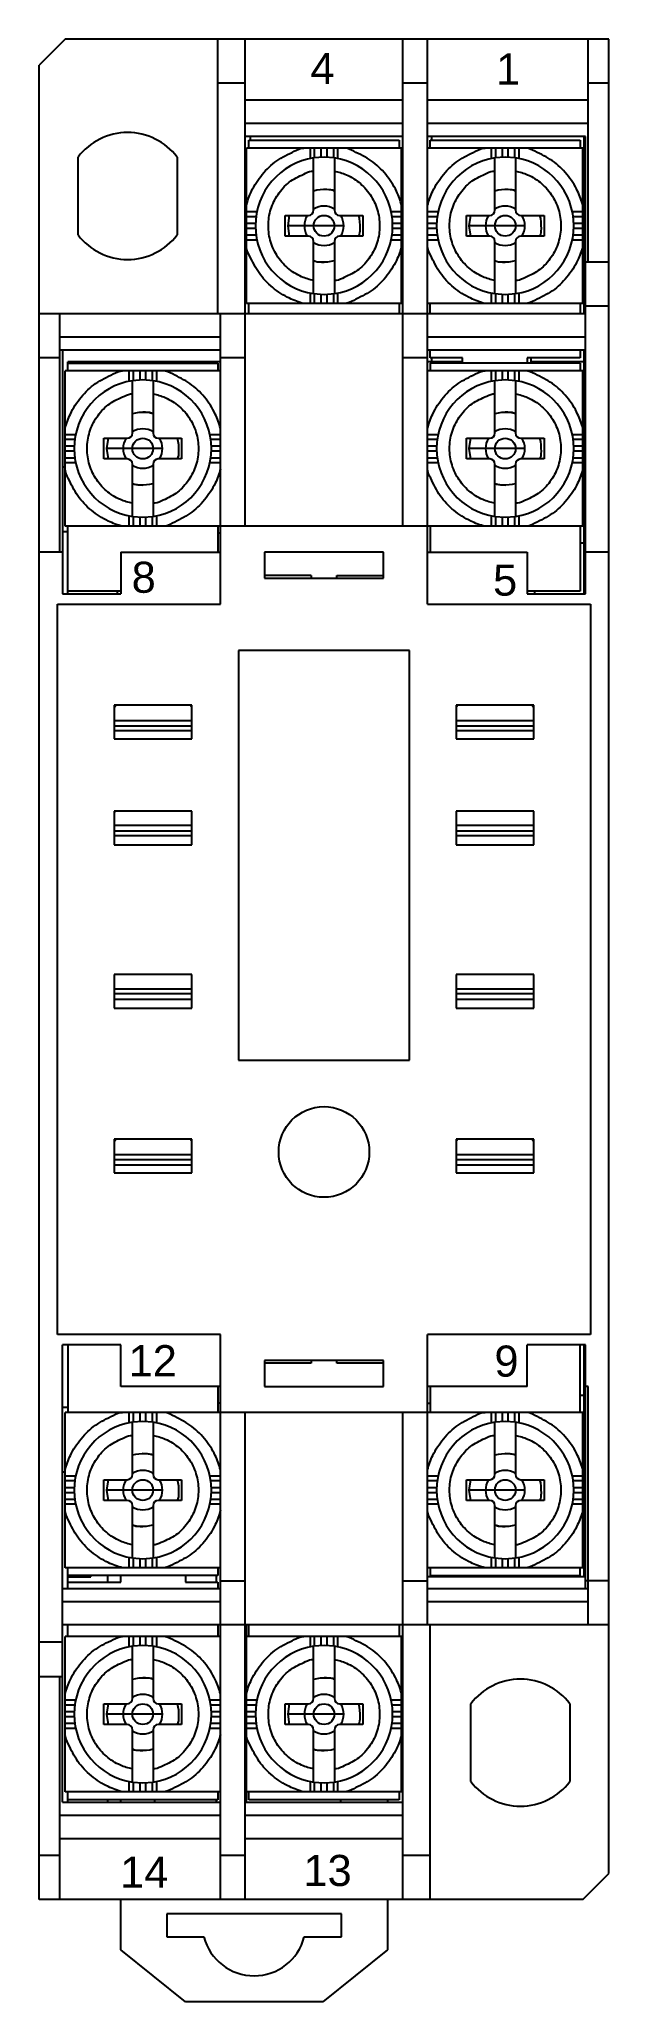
# Model space of a CAD drawing. Header units: millimetres. Extents: x -102.8 to -80.8, y 65.3 to 141.
import ezdxf

# ---------------------------------------------------------------- set-up
doc = ezdxf.new("R2010")
doc.units = ezdxf.units.MM
doc.layers.add('CMNT', color=7, linetype='Continuous', lineweight=13)
doc.layers.add('中線', color=3, linetype='Continuous', lineweight=25)
doc.styles.get("Standard").update_dxf_attribs({"font": 'simplex.shx', "bigfont": 'extfont2.shx'})

msp = doc.modelspace()

# ---------------------------------------------------------------- texts
at = {"layer": 'CMNT', "color": 0, "char_height": 1.2, "width": 0.60476, "attachment_point": 1}
for s, insert in [('\\fArial|b0|i0;4', (-92.318, 140.504)), ('\\fArial|b0|i0;1', (-85.15, 140.48)), ('\\fArial|b0|i0;8', (-99.224, 120.865)), ('\\fArial|b0|i0;5', (-85.266, 120.754)), ('\\fArial|b0|i0;12', (-99.341, 90.627)), ('\\fArial|b0|i0;9', (-85.212, 90.611)), ('\\fArial|b0|i0;14', (-99.668, 70.887)), ('\\fArial|b0|i0;13', (-92.589, 70.952))]:
    msp.add_mtext(s, dxfattribs=dict(at, insert=insert))

# ---------------------------------------------------------------- linework, layer by layer
at = {"layer": '中線', "color": 0}
for p, q in [((-101.794, 141.029), (-102.794, 140.029)), ((-80.795, 141.029), (-101.794, 141.029)), ((-95.894, 130.429), (-95.894, 141.029)), ((-94.844, 122.23), (-94.844, 141.029)), ((-88.745, 122.23), (-88.745, 141.029)), ((-87.795, 119.23), (-87.795, 141.029)), ((-81.595, 132.429), (-81.595, 141.029)), ((-80.795, 70.234), (-80.795, 141.029)), ((-102.794, 69.234), (-102.794, 140.029)), ((-94.844, 139.329), (-95.894, 139.329)), ((-88.745, 138.679), (-94.844, 138.679)), ((-87.795, 139.329), (-88.745, 139.329)), ((-81.595, 138.679), (-87.795, 138.679)), ((-80.795, 139.329), (-81.595, 139.329)), ((-88.745, 137.779), (-94.844, 137.779)), ((-88.745, 137.279), (-94.844, 137.279)), ((-94.694, 136.829), (-94.694, 137.129)), ((-94.694, 137.129), (-88.895, 137.129)), ((-94.644, 137.279), (-94.644, 137.129)), ((-88.895, 137.129), (-88.895, 136.829)), ((-81.595, 137.779), (-87.795, 137.779)), ((-81.695, 137.279), (-87.795, 137.279)), ((-87.695, 136.829), (-87.695, 137.129)), ((-87.695, 137.129), (-81.895, 137.129)), ((-87.645, 137.279), (-87.645, 137.129)), ((-81.895, 137.129), (-81.895, 136.829)), ((-81.745, 130.429), (-81.745, 137.279)), ((-81.695, 119.63), (-81.695, 137.279)), ((-101.294, 133.479), (-101.294, 136.479)), ((-97.464, 136.479), (-97.464, 133.479)), ((-94.794, 130.829), (-94.794, 136.829)), ((-88.795, 136.829), (-94.794, 136.829)), ((-92.332, 136.829), (-92.332, 136.424)), ((-91.794, 136.479), (-92.194, 136.449)), ((-92.194, 134.429), (-92.194, 136.449)), ((-92.158, 136.454), (-92.158, 136.829)), ((-91.899, 136.477), (-91.899, 136.829)), ((-91.394, 136.449), (-91.794, 136.479)), ((-91.69, 136.829), (-91.69, 136.477)), ((-91.43, 136.829), (-91.43, 136.454)), ((-91.394, 136.449), (-91.394, 134.429)), ((-91.257, 136.424), (-91.257, 136.829)), ((-88.795, 130.829), (-88.795, 136.829)), ((-81.795, 136.829), (-87.795, 136.829)), ((-85.332, 136.829), (-85.332, 136.424)), ((-84.795, 136.479), (-85.195, 136.449)), ((-85.195, 134.429), (-85.195, 136.449)), ((-85.159, 136.454), (-85.159, 136.829)), ((-84.899, 136.477), (-84.899, 136.829)), ((-84.395, 136.449), (-84.795, 136.479)), ((-84.691, 136.829), (-84.691, 136.477)), ((-84.431, 136.829), (-84.431, 136.454)), ((-84.395, 136.449), (-84.395, 134.429)), ((-84.258, 136.424), (-84.258, 136.829)), ((-81.795, 130.829), (-81.795, 136.829)), ((-94.389, 134.366), (-94.794, 134.366)), ((-94.794, 134.193), (-94.419, 134.193)), ((-93.294, 133.429), (-93.294, 134.229)), ((-93.294, 134.229), (-92.394, 134.229)), ((-93.136, 134.229), (-93.194, 133.829)), ((-91.195, 134.229), (-90.295, 134.229)), ((-90.295, 134.229), (-90.295, 133.429)), ((-88.795, 134.366), (-89.2, 134.366)), ((-89.17, 134.193), (-88.795, 134.193)), ((-87.39, 134.366), (-87.795, 134.366)), ((-87.795, 134.193), (-87.42, 134.193)), ((-86.295, 133.429), (-86.295, 134.229)), ((-86.295, 134.229), (-85.395, 134.229)), ((-86.137, 134.229), (-86.195, 133.829)), ((-84.195, 134.229), (-83.295, 134.229)), ((-83.295, 134.229), (-83.295, 133.429)), ((-81.795, 134.366), (-82.2, 134.366)), ((-82.17, 134.193), (-81.795, 134.193)), ((-94.794, 133.933), (-94.442, 133.933)), ((-94.442, 133.725), (-94.794, 133.725)), ((-94.419, 133.465), (-94.794, 133.465)), ((-92.394, 133.429), (-93.294, 133.429)), ((-93.194, 133.829), (-93.136, 133.429)), ((-91.035, 133.829), (-93.194, 133.829)), ((-90.295, 133.429), (-91.195, 133.429)), ((-88.795, 133.465), (-89.17, 133.465)), ((-89.147, 133.933), (-88.795, 133.933)), ((-88.795, 133.725), (-89.147, 133.725)), ((-87.795, 133.933), (-87.443, 133.933)), ((-87.443, 133.725), (-87.795, 133.725)), ((-87.42, 133.465), (-87.795, 133.465)), ((-85.395, 133.429), (-86.295, 133.429)), ((-86.195, 133.829), (-86.137, 133.429)), ((-84.035, 133.829), (-86.195, 133.829)), ((-83.295, 133.429), (-84.195, 133.429)), ((-81.795, 133.465), (-82.17, 133.465)), ((-82.147, 133.933), (-81.795, 133.933)), ((-81.795, 133.725), (-82.147, 133.725)), ((-94.794, 133.292), (-94.389, 133.292)), ((-92.194, 131.21), (-92.194, 133.229)), ((-91.394, 133.229), (-91.394, 131.21)), ((-89.2, 133.292), (-88.795, 133.292)), ((-87.795, 133.292), (-87.39, 133.292)), ((-85.195, 131.21), (-85.195, 133.229)), ((-84.395, 133.229), (-84.395, 131.21)), ((-82.2, 133.292), (-81.795, 133.292)), ((-80.795, 132.429), (-81.695, 132.429)), ((-92.332, 131.234), (-92.332, 130.829)), ((-92.194, 131.21), (-91.794, 131.179)), ((-92.158, 130.829), (-92.158, 131.205)), ((-91.899, 130.829), (-91.899, 131.181)), ((-91.794, 131.179), (-91.394, 131.21)), ((-91.69, 131.181), (-91.69, 130.829)), ((-91.43, 131.205), (-91.43, 130.829)), ((-91.257, 130.829), (-91.257, 131.234)), ((-85.332, 131.234), (-85.332, 130.829)), ((-85.195, 131.21), (-84.795, 131.179)), ((-85.159, 130.829), (-85.159, 131.205)), ((-84.899, 130.829), (-84.899, 131.181)), ((-84.795, 131.179), (-84.395, 131.21)), ((-84.691, 131.181), (-84.691, 130.829)), ((-84.431, 131.205), (-84.431, 130.829)), ((-84.258, 130.829), (-84.258, 131.234)), ((-81.695, 130.429), (-102.794, 130.429)), ((-101.994, 121.23), (-101.994, 130.429)), ((-95.794, 119.23), (-95.794, 130.429)), ((-88.795, 130.829), (-94.794, 130.829)), ((-94.694, 130.429), (-94.694, 130.829)), ((-88.895, 130.829), (-88.895, 130.429)), ((-81.795, 130.829), (-87.795, 130.829)), ((-87.695, 130.429), (-87.695, 130.829)), ((-81.895, 130.829), (-81.895, 130.429)), ((-80.795, 130.729), (-81.695, 130.729)), ((-95.794, 129.53), (-101.994, 129.53)), ((-81.695, 129.53), (-87.795, 129.53)), ((-95.794, 129.03), (-101.994, 129.03)), ((-101.894, 129.03), (-101.894, 119.63)), ((-81.695, 129.03), (-87.795, 129.03)), ((-87.695, 128.73), (-87.695, 129.03)), ((-81.895, 129.03), (-81.895, 128.73)), ((-81.745, 119.63), (-81.745, 129.03)), ((-101.994, 128.73), (-102.794, 128.73)), ((-101.794, 122.23), (-101.794, 128.23)), ((-95.794, 128.23), (-101.794, 128.23)), ((-101.694, 128.23), (-101.694, 128.58)), ((-95.794, 128.58), (-101.694, 128.58)), ((-101.694, 128.53), (-95.894, 128.53)), ((-100.794, 128.53), (-100.794, 128.58)), ((-99.331, 128.23), (-99.331, 127.825)), ((-99.158, 127.855), (-99.158, 128.23)), ((-98.898, 127.878), (-98.898, 128.23)), ((-98.69, 128.23), (-98.69, 127.878)), ((-98.43, 128.23), (-98.43, 127.855)), ((-98.257, 127.825), (-98.257, 128.23)), ((-96.769, 128.58), (-96.769, 128.53)), ((-95.894, 128.53), (-95.894, 128.23)), ((-94.844, 128.73), (-95.794, 128.73)), ((-87.795, 128.73), (-88.745, 128.73)), ((-86.445, 128.58), (-87.795, 128.58)), ((-81.795, 128.23), (-87.795, 128.23)), ((-86.445, 128.73), (-87.695, 128.73)), ((-87.695, 128.53), (-87.695, 128.23)), ((-81.895, 128.53), (-87.695, 128.53)), ((-87.645, 128.73), (-87.645, 128.58)), ((-87.545, 128.58), (-87.545, 128.53)), ((-86.67, 128.53), (-86.67, 128.58)), ((-86.445, 128.53), (-86.445, 128.73)), ((-85.332, 128.23), (-85.332, 127.825)), ((-85.159, 127.855), (-85.159, 128.23)), ((-84.899, 127.878), (-84.899, 128.23)), ((-84.691, 128.23), (-84.691, 127.878)), ((-84.431, 128.23), (-84.431, 127.855)), ((-84.258, 127.825), (-84.258, 128.23)), ((-83.945, 128.73), (-83.945, 128.53)), ((-81.895, 128.73), (-83.945, 128.73)), ((-83.795, 128.58), (-83.795, 128.73)), ((-81.745, 128.58), (-83.795, 128.58)), ((-82.645, 128.58), (-82.645, 128.53)), ((-81.895, 128.53), (-81.895, 128.23)), ((-81.795, 122.23), (-81.795, 128.23)), ((-98.794, 127.88), (-99.194, 127.849)), ((-99.194, 125.83), (-99.194, 127.849)), ((-98.394, 127.849), (-98.794, 127.88)), ((-98.394, 127.849), (-98.394, 125.83)), ((-84.795, 127.88), (-85.195, 127.849)), ((-85.195, 125.83), (-85.195, 127.849)), ((-84.395, 127.849), (-84.795, 127.88)), ((-84.395, 127.849), (-84.395, 125.83)), ((-101.389, 125.767), (-101.794, 125.767)), ((-95.794, 125.767), (-96.199, 125.767)), ((-87.39, 125.767), (-87.795, 125.767)), ((-81.795, 125.767), (-82.2, 125.767)), ((-101.794, 125.594), (-101.419, 125.594)), ((-101.794, 125.334), (-101.442, 125.334)), ((-101.442, 125.126), (-101.794, 125.126)), ((-100.294, 124.83), (-100.294, 125.63)), ((-100.294, 125.63), (-99.394, 125.63)), ((-100.135, 125.63), (-100.194, 125.23)), ((-100.194, 125.23), (-100.135, 124.83)), ((-98.034, 125.23), (-100.194, 125.23)), ((-98.194, 125.63), (-97.294, 125.63)), ((-97.294, 125.63), (-97.294, 124.83)), ((-96.169, 125.594), (-95.794, 125.594)), ((-96.146, 125.334), (-95.794, 125.334)), ((-95.794, 125.126), (-96.146, 125.126)), ((-87.795, 125.594), (-87.42, 125.594)), ((-87.795, 125.334), (-87.443, 125.334)), ((-87.443, 125.126), (-87.795, 125.126)), ((-86.295, 124.83), (-86.295, 125.63)), ((-86.295, 125.63), (-85.395, 125.63)), ((-86.137, 125.63), (-86.195, 125.23)), ((-86.195, 125.23), (-86.137, 124.83)), ((-84.035, 125.23), (-86.195, 125.23)), ((-84.195, 125.63), (-83.295, 125.63)), ((-83.295, 125.63), (-83.295, 124.83)), ((-82.17, 125.594), (-81.795, 125.594)), ((-82.147, 125.334), (-81.795, 125.334)), ((-81.795, 125.126), (-82.147, 125.126)), ((-101.894, 124.53), (-101.794, 124.53)), ((-101.419, 124.866), (-101.794, 124.866)), ((-101.794, 124.693), (-101.389, 124.693)), ((-99.394, 124.83), (-100.294, 124.83)), ((-99.194, 122.61), (-99.194, 124.63)), ((-98.394, 124.63), (-98.394, 122.61)), ((-97.294, 124.83), (-98.194, 124.83)), ((-96.199, 124.693), (-95.794, 124.693)), ((-95.794, 124.866), (-96.169, 124.866)), ((-87.42, 124.866), (-87.795, 124.866)), ((-87.795, 124.693), (-87.39, 124.693)), ((-85.395, 124.83), (-86.295, 124.83)), ((-85.195, 122.61), (-85.195, 124.63)), ((-84.395, 124.63), (-84.395, 122.61)), ((-83.295, 124.83), (-84.195, 124.83)), ((-82.2, 124.693), (-81.795, 124.693)), ((-81.795, 124.866), (-82.17, 124.866)), ((-81.745, 124.78), (-81.795, 124.78)), ((-81.695, 124.53), (-81.745, 124.53)), ((-101.894, 122.03), (-101.694, 122.03)), ((-81.795, 122.23), (-101.794, 122.23)), ((-101.694, 119.63), (-101.694, 122.23)), ((-99.331, 122.635), (-99.331, 122.23)), ((-99.194, 122.61), (-98.794, 122.58)), ((-99.158, 122.23), (-99.158, 122.605)), ((-98.898, 122.23), (-98.898, 122.582)), ((-98.794, 122.58), (-98.394, 122.61)), ((-98.69, 122.582), (-98.69, 122.23)), ((-98.43, 122.605), (-98.43, 122.23)), ((-98.257, 122.23), (-98.257, 122.635)), ((-95.894, 122.23), (-95.894, 121.23)), ((-95.894, 121.98), (-95.794, 121.98)), ((-87.695, 122.23), (-87.695, 121.23)), ((-85.332, 122.635), (-85.332, 122.23)), ((-85.195, 122.61), (-84.795, 122.58)), ((-85.159, 122.23), (-85.159, 122.605)), ((-84.899, 122.23), (-84.899, 122.582)), ((-84.795, 122.58), (-84.395, 122.61)), ((-84.691, 122.582), (-84.691, 122.23)), ((-84.431, 122.605), (-84.431, 122.23)), ((-84.258, 122.23), (-84.258, 122.635)), ((-81.895, 122.23), (-81.895, 119.73)), ((-81.695, 122.03), (-81.745, 122.03)), ((-101.894, 121.23), (-102.794, 121.23)), ((-99.644, 121.23), (-99.644, 119.63)), ((-99.644, 121.23), (-95.794, 121.23)), ((-94.094, 121.23), (-94.094, 120.23)), ((-89.495, 121.23), (-94.094, 121.23)), ((-89.495, 120.23), (-89.495, 121.23)), ((-87.795, 121.23), (-83.945, 121.23)), ((-83.945, 121.23), (-83.945, 119.63)), ((-81.745, 121.58), (-81.895, 121.58)), ((-80.795, 121.23), (-81.695, 121.23)), ((-99.644, 119.73), (-101.694, 119.73)), ((-99.769, 119.63), (-99.769, 119.73)), ((-92.294, 120.33), (-94.094, 120.33)), ((-94.094, 120.23), (-89.495, 120.23)), ((-92.294, 120.33), (-92.294, 120.23)), ((-91.295, 120.23), (-91.295, 120.33)), ((-91.295, 120.33), (-89.495, 120.33)), ((-81.895, 119.73), (-83.945, 119.73)), ((-83.67, 119.73), (-83.67, 119.63)), ((-102.094, 91.033), (-102.094, 119.23)), ((-102.094, 119.23), (-95.794, 119.23)), ((-101.894, 119.63), (-99.644, 119.63)), ((-87.795, 119.23), (-81.495, 119.23)), ((-83.945, 119.63), (-81.695, 119.63)), ((-81.495, 119.23), (-81.495, 91.033)), ((-95.094, 117.431), (-95.094, 101.632)), ((-88.495, 117.431), (-95.094, 117.431)), ((-88.495, 101.632), (-88.495, 117.431)), ((-99.894, 115.331), (-99.894, 114.031)), ((-96.894, 115.331), (-99.894, 115.331)), ((-96.894, 114.031), (-96.894, 115.331)), ((-86.695, 115.331), (-86.695, 114.031)), ((-83.695, 115.331), (-86.695, 115.331)), ((-83.695, 114.031), (-83.695, 115.331)), ((-96.894, 114.727), (-99.894, 114.727)), ((-99.894, 114.531), (-96.894, 114.531)), ((-83.695, 114.727), (-86.695, 114.727)), ((-86.695, 114.531), (-83.695, 114.531)), ((-96.894, 114.334), (-99.894, 114.334)), ((-99.894, 114.031), (-96.894, 114.031)), ((-83.695, 114.334), (-86.695, 114.334)), ((-86.695, 114.031), (-83.695, 114.031)), ((-96.894, 111.231), (-99.894, 111.231)), ((-99.894, 111.231), (-99.894, 109.931)), ((-96.894, 110.678), (-99.894, 110.678)), ((-96.894, 109.931), (-96.894, 111.231)), ((-86.695, 111.231), (-86.695, 109.931)), ((-83.695, 111.231), (-86.695, 111.231)), ((-83.695, 110.678), (-86.695, 110.678)), ((-83.695, 109.931), (-83.695, 111.231)), ((-99.894, 110.481), (-96.894, 110.481)), ((-96.894, 110.285), (-99.894, 110.285)), ((-99.894, 109.931), (-96.894, 109.931)), ((-86.695, 110.481), (-83.695, 110.481)), ((-83.695, 110.285), (-86.695, 110.285)), ((-86.695, 109.931), (-83.695, 109.931)), ((-96.894, 104.932), (-99.894, 104.932)), ((-99.894, 104.932), (-99.894, 103.632)), ((-96.894, 103.632), (-96.894, 104.932)), ((-86.695, 104.932), (-86.695, 103.632)), ((-83.695, 104.932), (-86.695, 104.932)), ((-83.695, 103.632), (-83.695, 104.932)), ((-99.894, 104.378), (-96.894, 104.378)), ((-96.894, 104.182), (-99.894, 104.182)), ((-99.894, 103.985), (-96.894, 103.985)), ((-86.695, 104.378), (-83.695, 104.378)), ((-83.695, 104.182), (-86.695, 104.182)), ((-86.695, 103.985), (-83.695, 103.985)), ((-99.894, 103.632), (-96.894, 103.632)), ((-86.695, 103.632), (-83.695, 103.632)), ((-95.094, 101.632), (-88.495, 101.632)), ((-96.894, 98.582), (-99.894, 98.582)), ((-99.894, 98.582), (-99.894, 97.282)), ((-96.894, 97.282), (-96.894, 98.582)), ((-86.695, 98.582), (-86.695, 97.282)), ((-83.695, 98.582), (-86.695, 98.582)), ((-83.695, 97.282), (-83.695, 98.582)), ((-99.894, 97.979), (-96.894, 97.979)), ((-96.894, 97.782), (-99.894, 97.782)), ((-86.695, 97.979), (-83.695, 97.979)), ((-83.695, 97.782), (-86.695, 97.782)), ((-99.894, 97.586), (-96.894, 97.586)), ((-99.894, 97.282), (-96.894, 97.282)), ((-86.695, 97.586), (-83.695, 97.586)), ((-86.695, 97.282), (-83.695, 97.282)), ((-95.794, 91.033), (-102.094, 91.033)), ((-95.794, 69.234), (-95.794, 91.033)), ((-81.495, 91.033), (-87.795, 91.033)), ((-87.795, 79.834), (-87.795, 91.033)), ((-99.644, 90.633), (-101.894, 90.633)), ((-101.894, 72.984), (-101.894, 90.633)), ((-101.694, 90.633), (-101.694, 88.033)), ((-99.644, 89.033), (-99.644, 90.633)), ((-81.695, 90.633), (-83.945, 90.633)), ((-83.945, 89.033), (-83.945, 90.633)), ((-81.895, 88.033), (-81.895, 90.633)), ((-81.745, 81.683), (-81.745, 90.633)), ((-81.695, 81.233), (-81.695, 90.633)), ((-89.495, 90.033), (-94.094, 90.033)), ((-94.094, 90.033), (-94.094, 89.033)), ((-92.294, 89.933), (-94.094, 89.933)), ((-92.294, 90.033), (-92.294, 89.933)), ((-91.295, 89.933), (-91.295, 90.033)), ((-89.495, 89.933), (-91.295, 89.933)), ((-89.495, 89.033), (-89.495, 90.033)), ((-95.794, 89.033), (-99.644, 89.033)), ((-95.894, 89.033), (-95.894, 88.033)), ((-94.094, 89.033), (-89.495, 89.033)), ((-83.945, 89.033), (-87.795, 89.033)), ((-87.695, 89.033), (-87.695, 88.033)), ((-81.745, 88.683), (-81.895, 88.683)), ((-81.595, 89.033), (-81.695, 89.033)), ((-81.595, 79.834), (-81.595, 89.033)), ((-101.894, 88.233), (-101.694, 88.233)), ((-81.795, 88.033), (-101.794, 88.033)), ((-101.794, 82.033), (-101.794, 88.033)), ((-99.331, 88.033), (-99.331, 87.628)), ((-99.158, 87.658), (-99.158, 88.033)), ((-98.898, 87.681), (-98.898, 88.033)), ((-98.69, 88.033), (-98.69, 87.681)), ((-98.43, 88.033), (-98.43, 87.658)), ((-98.257, 87.628), (-98.257, 88.033)), ((-95.794, 88.383), (-95.894, 88.383)), ((-94.844, 69.234), (-94.844, 88.033)), ((-88.745, 69.234), (-88.745, 88.033)), ((-87.795, 88.383), (-87.695, 88.383)), ((-85.332, 88.033), (-85.332, 87.628)), ((-85.159, 87.658), (-85.159, 88.033)), ((-84.899, 87.681), (-84.899, 88.033)), ((-84.691, 88.033), (-84.691, 87.681)), ((-84.431, 88.033), (-84.431, 87.658)), ((-84.258, 87.628), (-84.258, 88.033)), ((-81.795, 82.033), (-81.795, 88.033)), ((-81.695, 88.233), (-81.745, 88.233)), ((-98.794, 87.683), (-99.194, 87.653)), ((-99.194, 85.633), (-99.194, 87.653)), ((-98.394, 87.653), (-98.794, 87.683)), ((-98.394, 87.653), (-98.394, 85.633)), ((-84.795, 87.683), (-85.195, 87.653)), ((-85.195, 85.633), (-85.195, 87.653)), ((-84.395, 87.653), (-84.795, 87.683)), ((-84.395, 87.653), (-84.395, 85.633)), ((-101.894, 85.733), (-101.794, 85.733)), ((-81.695, 85.733), (-81.745, 85.733)), ((-101.389, 85.57), (-101.794, 85.57)), ((-101.794, 85.397), (-101.419, 85.397)), ((-101.794, 85.137), (-101.442, 85.137)), ((-101.442, 84.929), (-101.794, 84.929)), ((-100.294, 85.433), (-99.394, 85.433)), ((-100.294, 84.633), (-100.294, 85.433)), ((-100.135, 85.433), (-100.194, 85.033)), ((-98.034, 85.033), (-100.194, 85.033)), ((-100.194, 85.033), (-100.135, 84.633)), ((-98.194, 85.433), (-97.294, 85.433)), ((-97.294, 85.433), (-97.294, 84.633)), ((-95.794, 85.57), (-96.199, 85.57)), ((-96.169, 85.397), (-95.794, 85.397)), ((-96.146, 85.137), (-95.794, 85.137)), ((-95.794, 84.929), (-96.146, 84.929)), ((-87.39, 85.57), (-87.795, 85.57)), ((-87.795, 85.397), (-87.42, 85.397)), ((-87.795, 85.137), (-87.443, 85.137)), ((-87.443, 84.929), (-87.795, 84.929)), ((-86.295, 85.433), (-85.395, 85.433)), ((-86.295, 84.633), (-86.295, 85.433)), ((-86.137, 85.433), (-86.195, 85.033)), ((-84.035, 85.033), (-86.195, 85.033)), ((-86.195, 85.033), (-86.137, 84.633)), ((-84.195, 85.433), (-83.295, 85.433)), ((-83.295, 85.433), (-83.295, 84.633)), ((-81.795, 85.57), (-82.2, 85.57)), ((-82.17, 85.397), (-81.795, 85.397)), ((-82.147, 85.137), (-81.795, 85.137)), ((-81.795, 84.929), (-82.147, 84.929)), ((-81.745, 85.483), (-81.795, 85.483)), ((-101.419, 84.669), (-101.794, 84.669)), ((-101.794, 84.496), (-101.389, 84.496)), ((-99.394, 84.633), (-100.294, 84.633)), ((-99.194, 82.414), (-99.194, 84.433)), ((-98.394, 84.433), (-98.394, 82.414)), ((-97.294, 84.633), (-98.194, 84.633)), ((-96.199, 84.496), (-95.794, 84.496)), ((-95.794, 84.669), (-96.169, 84.669)), ((-87.42, 84.669), (-87.795, 84.669)), ((-87.795, 84.496), (-87.39, 84.496)), ((-85.395, 84.633), (-86.295, 84.633)), ((-85.195, 82.414), (-85.195, 84.433)), ((-84.395, 84.433), (-84.395, 82.414)), ((-83.295, 84.633), (-84.195, 84.633)), ((-82.2, 84.496), (-81.795, 84.496)), ((-81.795, 84.669), (-82.17, 84.669)), ((-95.794, 82.033), (-101.794, 82.033)), ((-101.694, 81.233), (-101.694, 82.033)), ((-99.331, 82.438), (-99.331, 82.033)), ((-99.194, 82.414), (-98.794, 82.383)), ((-99.158, 82.033), (-99.158, 82.408)), ((-98.898, 82.033), (-98.898, 82.385)), ((-98.794, 82.383), (-98.394, 82.414)), ((-98.69, 82.385), (-98.69, 82.033)), ((-98.43, 82.408), (-98.43, 82.033)), ((-98.257, 82.033), (-98.257, 82.438)), ((-95.894, 82.033), (-95.894, 81.733)), ((-81.795, 82.033), (-87.795, 82.033)), ((-87.695, 82.033), (-87.695, 81.733)), ((-85.332, 82.438), (-85.332, 82.033)), ((-85.195, 82.414), (-84.795, 82.383)), ((-85.159, 82.033), (-85.159, 82.408)), ((-84.899, 82.033), (-84.899, 82.385)), ((-84.795, 82.383), (-84.395, 82.414)), ((-84.691, 82.385), (-84.691, 82.033)), ((-84.431, 82.408), (-84.431, 82.033)), ((-84.258, 82.033), (-84.258, 82.438)), ((-81.895, 81.733), (-81.895, 82.033)), ((-101.894, 81.233), (-95.794, 81.233)), ((-95.894, 81.733), (-101.694, 81.733)), ((-101.694, 81.683), (-100.794, 81.683)), ((-101.694, 81.483), (-99.644, 81.483)), ((-100.794, 81.683), (-100.794, 81.733)), ((-100.144, 81.483), (-100.144, 81.733)), ((-99.644, 81.483), (-99.644, 81.733)), ((-97.144, 81.733), (-97.144, 81.483)), ((-97.144, 81.483), (-95.894, 81.483)), ((-95.944, 81.483), (-95.944, 81.733)), ((-95.894, 81.483), (-95.894, 81.233)), ((-95.794, 81.533), (-94.844, 81.533)), ((-88.745, 81.533), (-87.795, 81.533)), ((-81.745, 81.683), (-87.795, 81.683)), ((-87.795, 81.233), (-81.595, 81.233)), ((-87.695, 81.733), (-81.895, 81.733)), ((-86.895, 81.733), (-86.895, 81.683)), ((-82.645, 81.733), (-82.645, 81.683)), ((-80.795, 81.533), (-81.695, 81.533)), ((-101.894, 80.734), (-95.794, 80.734)), ((-87.795, 80.734), (-81.595, 80.734)), ((-80.795, 79.834), (-101.894, 79.834)), ((-101.694, 79.384), (-101.694, 79.834)), ((-95.894, 79.834), (-95.894, 79.384)), ((-94.794, 72.984), (-94.794, 79.834)), ((-94.694, 79.384), (-94.694, 79.834)), ((-88.895, 79.834), (-88.895, 79.384)), ((-87.695, 69.234), (-87.695, 79.834)), ((-101.894, 79.169), (-102.794, 79.169)), ((-95.794, 79.384), (-101.794, 79.384)), ((-101.794, 73.384), (-101.794, 79.384)), ((-99.331, 79.384), (-99.331, 78.979)), ((-98.794, 79.034), (-99.194, 79.003)), ((-99.194, 76.984), (-99.194, 79.003)), ((-99.158, 79.009), (-99.158, 79.384)), ((-98.898, 79.032), (-98.898, 79.384)), ((-98.394, 79.003), (-98.794, 79.034)), ((-98.69, 79.384), (-98.69, 79.032)), ((-98.43, 79.384), (-98.43, 79.009)), ((-98.394, 79.003), (-98.394, 76.984)), ((-98.257, 78.979), (-98.257, 79.384)), ((-88.795, 79.384), (-94.794, 79.384)), ((-92.332, 79.384), (-92.332, 78.979)), ((-91.794, 79.034), (-92.194, 79.003)), ((-92.194, 76.984), (-92.194, 79.003)), ((-92.158, 79.009), (-92.158, 79.384)), ((-91.899, 79.032), (-91.899, 79.384)), ((-91.394, 79.003), (-91.794, 79.034)), ((-91.69, 79.384), (-91.69, 79.032)), ((-91.43, 79.384), (-91.43, 79.009)), ((-91.394, 79.003), (-91.394, 76.984)), ((-91.257, 78.979), (-91.257, 79.384)), ((-88.795, 73.384), (-88.795, 79.384)), ((-102.794, 77.834), (-101.894, 77.834)), ((-101.994, 69.234), (-101.994, 77.834)), ((-101.389, 76.921), (-101.794, 76.921)), ((-101.794, 76.748), (-101.419, 76.748)), ((-100.294, 76.784), (-99.394, 76.784)), ((-100.294, 75.984), (-100.294, 76.784)), ((-100.135, 76.784), (-100.194, 76.384)), ((-98.194, 76.784), (-97.294, 76.784)), ((-97.294, 76.784), (-97.294, 75.984)), ((-95.794, 76.921), (-96.199, 76.921)), ((-96.169, 76.748), (-95.794, 76.748)), ((-94.389, 76.921), (-94.794, 76.921)), ((-94.794, 76.748), (-94.419, 76.748)), ((-93.294, 76.784), (-92.394, 76.784)), ((-93.294, 75.984), (-93.294, 76.784)), ((-93.136, 76.784), (-93.194, 76.384)), ((-91.195, 76.784), (-90.295, 76.784)), ((-90.295, 76.784), (-90.295, 75.984)), ((-88.795, 76.921), (-89.2, 76.921)), ((-89.17, 76.748), (-88.795, 76.748)), ((-86.125, 73.784), (-86.125, 76.784)), ((-82.295, 76.784), (-82.295, 73.784)), ((-101.794, 76.488), (-101.442, 76.488)), ((-101.442, 76.28), (-101.794, 76.28)), ((-101.419, 76.02), (-101.794, 76.02)), ((-101.794, 75.847), (-101.389, 75.847)), ((-99.394, 75.984), (-100.294, 75.984)), ((-98.034, 76.384), (-100.194, 76.384)), ((-100.194, 76.384), (-100.135, 75.984)), ((-99.194, 73.764), (-99.194, 75.784)), ((-98.394, 75.784), (-98.394, 73.764)), ((-97.294, 75.984), (-98.194, 75.984)), ((-96.199, 75.847), (-95.794, 75.847)), ((-95.794, 76.02), (-96.169, 76.02)), ((-96.146, 76.488), (-95.794, 76.488)), ((-95.794, 76.28), (-96.146, 76.28)), ((-94.794, 76.488), (-94.442, 76.488)), ((-94.442, 76.28), (-94.794, 76.28)), ((-94.419, 76.02), (-94.794, 76.02)), ((-94.794, 75.847), (-94.389, 75.847)), ((-92.394, 75.984), (-93.294, 75.984)), ((-91.035, 76.384), (-93.194, 76.384)), ((-93.194, 76.384), (-93.136, 75.984)), ((-92.194, 73.764), (-92.194, 75.784)), ((-91.394, 75.784), (-91.394, 73.764)), ((-90.295, 75.984), (-91.195, 75.984)), ((-89.2, 75.847), (-88.795, 75.847)), ((-88.795, 76.02), (-89.17, 76.02)), ((-89.147, 76.488), (-88.795, 76.488)), ((-88.795, 76.28), (-89.147, 76.28)), ((-99.331, 73.789), (-99.331, 73.384)), ((-99.194, 73.764), (-98.794, 73.734)), ((-99.158, 73.384), (-99.158, 73.759)), ((-98.898, 73.384), (-98.898, 73.736)), ((-98.794, 73.734), (-98.394, 73.764)), ((-98.69, 73.736), (-98.69, 73.384)), ((-98.43, 73.759), (-98.43, 73.384)), ((-98.257, 73.384), (-98.257, 73.789)), ((-92.332, 73.789), (-92.332, 73.384)), ((-92.194, 73.764), (-91.794, 73.734)), ((-92.158, 73.384), (-92.158, 73.759)), ((-91.899, 73.384), (-91.899, 73.736)), ((-91.794, 73.734), (-91.394, 73.764)), ((-91.69, 73.736), (-91.69, 73.384)), ((-91.43, 73.759), (-91.43, 73.384)), ((-91.257, 73.384), (-91.257, 73.789)), ((-101.894, 72.984), (-95.794, 72.984)), ((-95.794, 73.384), (-101.794, 73.384)), ((-101.694, 72.984), (-101.694, 73.384)), ((-95.894, 73.084), (-101.694, 73.084)), ((-100.144, 72.984), (-100.144, 73.084)), ((-99.644, 72.984), (-99.644, 73.084)), ((-98.344, 73.084), (-98.344, 72.984)), ((-95.944, 72.984), (-95.944, 73.084)), ((-95.894, 73.384), (-95.894, 73.084)), ((-94.844, 72.984), (-88.745, 72.984)), ((-88.795, 73.384), (-94.794, 73.384)), ((-94.694, 73.084), (-94.694, 73.384)), ((-88.895, 73.084), (-94.694, 73.084)), ((-91.145, 72.984), (-91.145, 73.084)), ((-89.345, 73.084), (-89.345, 72.984)), ((-88.895, 73.384), (-88.895, 73.084)), ((-101.994, 72.484), (-95.794, 72.484)), ((-94.844, 72.484), (-88.745, 72.484)), ((-101.994, 71.584), (-95.794, 71.584)), ((-94.844, 71.584), (-88.745, 71.584)), ((-101.994, 70.934), (-102.794, 70.934)), ((-94.844, 70.934), (-95.794, 70.934)), ((-87.695, 70.934), (-88.745, 70.934)), ((-81.795, 69.234), (-80.795, 70.234)), ((-81.795, 69.234), (-102.794, 69.234)), ((-99.644, 67.285), (-99.644, 69.234)), ((-89.345, 69.234), (-89.345, 67.285)), ((-91.12, 68.684), (-97.869, 68.684)), ((-97.869, 68.684), (-97.869, 67.785)), ((-91.12, 67.785), (-91.12, 68.684)), ((-97.869, 67.785), (-96.431, 67.785)), ((-92.558, 67.785), (-91.12, 67.785)), ((-97.144, 65.285), (-99.644, 67.285)), ((-89.345, 67.285), (-91.844, 65.285)), ((-91.844, 65.285), (-97.144, 65.285))]:
    msp.add_line(p, q, dxfattribs=at)
for centre, radius in [((-91.794, 133.829), 0.4), ((-84.795, 133.829), 0.4), ((-98.794, 125.23), 0.4), ((-84.795, 125.23), 0.4), ((-91.794, 98.082), 1.75), ((-98.794, 85.033), 0.4), ((-84.795, 85.033), 0.4), ((-98.794, 76.384), 0.4), ((-91.794, 76.384), 0.4)]:
    msp.add_circle(centre, radius, dxfattribs=at)
for centre, radius, start, end in [((-99.379, 135.024), 2.405, 37.22949, 142.77051), ((-91.794, 133.829), 2.65, 98.6816, 261.3184), ((-91.794, 133.829), 2.65, 278.6816, 81.3184), ((-84.795, 133.829), 2.65, 98.6816, 261.3184), ((-84.795, 133.829), 2.65, 278.6816, 81.3184), ((-91.794, 133.829), 1.406, 73.41247, 90), ((-84.795, 133.829), 1.406, 73.41247, 90), ((-91.794, 133.829), 0.76, 148.24314, 211.75686), ((-92.394, 134.429), 0.2, 270, 0), ((-91.794, 133.829), 0.76, 58.24314, 121.75686), ((-91.195, 134.429), 0.2, 180, 270), ((-91.794, 133.829), 0.76, 328.24314, 31.75686), ((-84.795, 133.829), 0.76, 148.24314, 211.75686), ((-85.395, 134.429), 0.2, 270, 0), ((-84.795, 133.829), 0.76, 58.24314, 121.75686), ((-84.195, 134.429), 0.2, 180, 270), ((-84.795, 133.829), 0.76, 328.24314, 31.75686), ((-99.379, 134.934), 2.405, 217.22949, 322.77051), ((-92.394, 133.229), 0.2, 0, 90), ((-91.195, 133.229), 0.2, 90, 180), ((-85.395, 133.229), 0.2, 0, 90), ((-84.195, 133.229), 0.2, 90, 180), ((-91.794, 133.829), 0.76, 238.24314, 301.75686), ((-84.795, 133.829), 0.76, 238.24314, 301.75686), ((-91.794, 133.829), 1.406, 253.41247, 270), ((-84.795, 133.829), 1.406, 253.41247, 270), ((-98.794, 125.23), 2.65, 98.6816, 261.3184), ((-98.794, 125.23), 2.65, 278.6816, 81.3184), ((-84.795, 125.23), 2.65, 98.6816, 261.3184), ((-84.795, 125.23), 2.65, 278.6816, 81.3184), ((-98.794, 125.23), 1.406, 73.41247, 90), ((-84.795, 125.23), 1.406, 73.41247, 90), ((-99.394, 125.83), 0.2, 270, 0), ((-98.794, 125.23), 0.76, 58.24314, 121.75686), ((-98.194, 125.83), 0.2, 180, 270), ((-85.395, 125.83), 0.2, 270, 0), ((-84.795, 125.23), 0.76, 58.24314, 121.75686), ((-84.195, 125.83), 0.2, 180, 270), ((-98.794, 125.23), 0.76, 148.24314, 211.75686), ((-98.794, 125.23), 0.76, 328.24314, 31.75686), ((-84.795, 125.23), 0.76, 148.24314, 211.75686), ((-84.795, 125.23), 0.76, 328.24314, 31.75686), ((-99.394, 124.63), 0.2, 0, 90), ((-98.794, 125.23), 0.76, 238.24314, 301.75686), ((-98.194, 124.63), 0.2, 90, 180), ((-85.395, 124.63), 0.2, 0, 90), ((-84.795, 125.23), 0.76, 238.24314, 301.75686), ((-84.195, 124.63), 0.2, 90, 180), ((-98.794, 125.23), 1.406, 253.41247, 270), ((-84.795, 125.23), 1.406, 253.41247, 270), ((-98.794, 85.033), 2.65, 98.6816, 261.3184), ((-98.794, 85.033), 2.65, 278.6816, 81.3184), ((-84.795, 85.033), 2.65, 98.6816, 261.3184), ((-84.795, 85.033), 2.65, 278.6816, 81.3184), ((-98.794, 85.033), 1.406, 73.41247, 90), ((-84.795, 85.033), 1.406, 73.41247, 90), ((-99.394, 85.633), 0.2, 270, 0), ((-98.794, 85.033), 0.76, 58.24314, 121.75686), ((-98.194, 85.633), 0.2, 180, 270), ((-85.395, 85.633), 0.2, 270, 0), ((-84.795, 85.033), 0.76, 58.24314, 121.75686), ((-84.195, 85.633), 0.2, 180, 270), ((-98.794, 85.033), 0.76, 148.24314, 211.75686), ((-98.794, 85.033), 0.76, 328.24314, 31.75686), ((-84.795, 85.033), 0.76, 148.24314, 211.75686), ((-84.795, 85.033), 0.76, 328.24314, 31.75686), ((-99.394, 84.433), 0.2, 0, 90), ((-98.794, 85.033), 0.76, 238.24314, 301.75686), ((-98.194, 84.433), 0.2, 90, 180), ((-85.395, 84.433), 0.2, 0, 90), ((-84.795, 85.033), 0.76, 238.24314, 301.75686), ((-84.195, 84.433), 0.2, 90, 180), ((-98.794, 85.033), 1.406, 253.41247, 270), ((-84.795, 85.033), 1.406, 253.41247, 270), ((-98.794, 76.384), 2.65, 98.6816, 261.3184), ((-98.794, 76.384), 2.65, 278.6816, 81.3184), ((-91.794, 76.384), 2.65, 98.6816, 261.3184), ((-91.794, 76.384), 2.65, 278.6816, 81.3184), ((-98.794, 76.384), 1.406, 73.41247, 90), ((-91.794, 76.384), 1.406, 73.41247, 90), ((-84.21, 75.329), 2.405, 37.22949, 142.77051), ((-98.794, 76.384), 0.76, 148.24314, 211.75686), ((-99.394, 76.984), 0.2, 270, 0), ((-98.794, 76.384), 0.76, 58.24314, 121.75686), ((-98.194, 76.984), 0.2, 180, 270), ((-98.794, 76.384), 0.76, 328.24314, 31.75686), ((-91.794, 76.384), 0.76, 148.24314, 211.75686), ((-92.394, 76.984), 0.2, 270, 0), ((-91.794, 76.384), 0.76, 58.24314, 121.75686), ((-91.195, 76.984), 0.2, 180, 270), ((-91.794, 76.384), 0.76, 328.24314, 31.75686), ((-99.394, 75.784), 0.2, 0, 90), ((-98.194, 75.784), 0.2, 90, 180), ((-92.394, 75.784), 0.2, 0, 90), ((-91.195, 75.784), 0.2, 90, 180), ((-98.794, 76.384), 1.406, 253.41247, 270), ((-98.794, 76.384), 0.76, 238.24314, 301.75686), ((-91.794, 76.384), 1.406, 253.41247, 270), ((-91.794, 76.384), 0.76, 238.24314, 301.75686), ((-84.21, 75.239), 2.405, 217.22949, 322.77051), ((-94.494, 68.285), 2, 194.47751, 345.52249)]:
    msp.add_arc(centre, radius, start, end, dxfattribs=at)
for points, knots in [([(-94.794, 134.61), (-94.745, 134.8), (-94.589, 135.229), (-94.202, 135.829), (-93.636, 136.375), (-93.063, 136.642), (-92.704, 136.832), (-92.575, 136.829)], [0, 0, 0, 0, 100.349363, 231.504701, 362.66004, 493.815379, 559.520219, 559.520219, 559.520219, 559.520219]), ([(-88.795, 134.61), (-88.844, 134.8), (-89, 135.229), (-89.387, 135.829), (-89.953, 136.375), (-90.526, 136.642), (-90.885, 136.832), (-91.014, 136.829)], [0, 0, 0, 0, 101.692147, 234.602486, 367.512826, 500.423165, 567.007207, 567.007207, 567.007207, 567.007207]), ([(-87.795, 134.61), (-87.745, 134.8), (-87.589, 135.229), (-87.202, 135.829), (-86.637, 136.375), (-86.063, 136.642), (-85.704, 136.832), (-85.576, 136.829)], [0, 0, 0, 0, 103.348935, 238.424676, 373.500417, 508.576158, 576.245001, 576.245001, 576.245001, 576.245001]), ([(-81.795, 134.61), (-81.845, 134.8), (-82.001, 135.229), (-82.388, 135.829), (-82.953, 136.375), (-83.527, 136.642), (-83.886, 136.832), (-84.014, 136.829)], [0, 0, 0, 0, 106.324065, 245.288262, 384.252459, 523.216657, 592.833498, 592.833498, 592.833498, 592.833498]), ([(-92.194, 131.717), (-92.354, 131.747), (-92.716, 131.859), (-93.221, 132.178), (-93.644, 132.672), (-93.903, 133.268), (-93.975, 133.913), (-93.853, 134.553), (-93.549, 135.123), (-93.09, 135.596), (-92.609, 135.806), (-92.3, 135.956), (-92.194, 135.942)], [0, 0, 0, 0, 90.896282, 210.590349, 330.284416, 449.978483, 569.67255, 689.366617, 809.060684, 928.754751, 1048.448818, 1108.463334, 1108.463334, 1108.463334, 1108.463334]), ([(-91.394, 135.942), (-91.235, 135.911), (-90.873, 135.799), (-90.368, 135.48), (-89.945, 134.987), (-89.686, 134.391), (-89.614, 133.745), (-89.735, 133.106), (-90.04, 132.535), (-90.499, 132.062), (-90.98, 131.853), (-91.288, 131.702), (-91.394, 131.717)], [0, 0, 0, 0, 90.339213, 209.299721, 328.260229, 447.220737, 566.181245, 685.141752, 804.10226, 923.062768, 1042.023277, 1101.669986, 1101.669986, 1101.669986, 1101.669986]), ([(-85.195, 131.717), (-85.354, 131.747), (-85.716, 131.859), (-86.222, 132.178), (-86.645, 132.672), (-86.904, 133.268), (-86.975, 133.913), (-86.854, 134.553), (-86.55, 135.123), (-86.091, 135.596), (-85.61, 135.806), (-85.301, 135.956), (-85.195, 135.942)], [0, 0, 0, 0, 93.448959, 216.504443, 339.559928, 462.615412, 585.670896, 708.726381, 831.781865, 954.83735, 1077.892834, 1139.592762, 1139.592762, 1139.592762, 1139.592762]), ([(-84.395, 135.942), (-84.236, 135.911), (-83.874, 135.799), (-83.368, 135.48), (-82.945, 134.987), (-82.686, 134.391), (-82.615, 133.745), (-82.736, 133.106), (-83.04, 132.535), (-83.499, 132.062), (-83.98, 131.853), (-84.289, 131.702), (-84.395, 131.717)], [0, 0, 0, 0, 94.088666, 217.98653, 341.884394, 465.782258, 589.680122, 713.577986, 837.47585, 961.373714, 1085.271578, 1147.393875, 1147.393875, 1147.393875, 1147.393875]), ([(-91.394, 135.171), (-91.477, 135.222), (-91.763, 135.228), (-92.03, 135.22), (-92.194, 135.171)], [0, 0, 0, 0, 92.436857, 255.612902, 255.612902, 255.612902, 255.612902]), ([(-84.395, 135.171), (-84.478, 135.222), (-84.764, 135.228), (-85.03, 135.22), (-85.195, 135.171)], [0, 0, 0, 0, 96.234103, 266.113315, 266.113315, 266.113315, 266.113315]), ([(-90.453, 133.429), (-90.402, 133.512), (-90.395, 133.798), (-90.404, 134.064), (-90.453, 134.229)], [0, 0, 0, 0, 95.644125, 264.481867, 264.481867, 264.481867, 264.481867]), ([(-83.453, 133.429), (-83.402, 133.512), (-83.396, 133.798), (-83.404, 134.064), (-83.453, 134.229)], [0, 0, 0, 0, 99.567114, 275.329992, 275.329992, 275.329992, 275.329992]), ([(-92.575, 130.829), (-92.765, 130.879), (-93.194, 131.035), (-93.794, 131.422), (-94.34, 131.988), (-94.608, 132.561), (-94.798, 132.92), (-94.794, 133.048)], [0, 0, 0, 0, 108.485822, 250.27541, 392.064997, 533.854584, 604.88686, 604.88686, 604.88686, 604.88686]), ([(-88.795, 133.048), (-88.844, 132.858), (-89, 132.429), (-89.387, 131.829), (-89.953, 131.283), (-90.526, 131.016), (-90.885, 130.826), (-91.014, 130.829)], [0, 0, 0, 0, 109.014706, 251.495537, 393.976367, 536.457198, 607.835765, 607.835765, 607.835765, 607.835765]), ([(-85.576, 130.829), (-85.766, 130.879), (-86.195, 131.035), (-86.795, 131.422), (-87.341, 131.988), (-87.608, 132.561), (-87.798, 132.92), (-87.795, 133.048)], [0, 0, 0, 0, 110.659535, 255.290135, 399.920736, 544.551336, 617.006873, 617.006873, 617.006873, 617.006873]), ([(-81.795, 133.048), (-81.845, 132.858), (-82.001, 132.429), (-82.388, 131.829), (-82.953, 131.283), (-83.527, 131.016), (-83.886, 130.826), (-84.014, 130.829)], [0, 0, 0, 0, 112.652596, 259.888102, 407.123608, 554.359114, 628.119629, 628.119629, 628.119629, 628.119629]), ([(-92.194, 132.488), (-92.112, 132.437), (-91.826, 132.43), (-91.559, 132.439), (-91.394, 132.488)], [0, 0, 0, 0, 97.606657, 269.9088, 269.9088, 269.9088, 269.9088]), ([(-85.195, 132.488), (-85.112, 132.437), (-84.826, 132.43), (-84.56, 132.439), (-84.395, 132.488)], [0, 0, 0, 0, 100.679339, 278.405598, 278.405598, 278.405598, 278.405598]), ([(-101.794, 126.011), (-101.744, 126.201), (-101.588, 126.63), (-101.201, 127.23), (-100.636, 127.776), (-100.062, 128.043), (-99.703, 128.233), (-99.575, 128.23)], [0, 0, 0, 0, 119.204947, 275.004293, 430.803639, 586.602984, 664.653723, 664.653723, 664.653723, 664.653723]), ([(-95.794, 126.011), (-95.844, 126.201), (-96, 126.63), (-96.386, 127.23), (-96.952, 127.776), (-97.526, 128.043), (-97.884, 128.233), (-98.013, 128.23)], [0, 0, 0, 0, 117.825763, 271.822532, 425.819302, 579.816071, 656.963774, 656.963774, 656.963774, 656.963774]), ([(-87.795, 126.011), (-87.745, 126.201), (-87.589, 126.63), (-87.202, 127.23), (-86.637, 127.776), (-86.063, 128.043), (-85.704, 128.233), (-85.576, 128.23)], [0, 0, 0, 0, 119.175191, 274.935647, 430.696102, 586.456558, 664.487814, 664.487814, 664.487814, 664.487814]), ([(-81.795, 126.011), (-81.845, 126.201), (-82.001, 126.63), (-82.388, 127.23), (-82.953, 127.776), (-83.527, 128.043), (-83.886, 128.233), (-84.014, 128.23)], [0, 0, 0, 0, 120.831532, 278.756804, 436.682077, 594.607349, 673.723112, 673.723112, 673.723112, 673.723112]), ([(-99.194, 123.118), (-99.353, 123.148), (-99.715, 123.26), (-100.221, 123.579), (-100.644, 124.072), (-100.902, 124.668), (-100.974, 125.314), (-100.853, 125.953), (-100.549, 126.524), (-100.09, 126.997), (-99.609, 127.206), (-99.3, 127.357), (-99.194, 127.342)], [0, 0, 0, 0, 107.322101, 248.646021, 389.969941, 531.293861, 672.617781, 813.9417, 955.26562, 1096.58954, 1237.913459, 1308.773167, 1308.773167, 1308.773167, 1308.773167]), ([(-98.394, 127.342), (-98.235, 127.312), (-97.873, 127.2), (-97.367, 126.881), (-96.944, 126.388), (-96.685, 125.791), (-96.613, 125.146), (-96.735, 124.507), (-97.039, 123.936), (-97.498, 123.463), (-97.979, 123.253), (-98.288, 123.103), (-98.394, 123.118)], [0, 0, 0, 0, 104.864438, 242.952058, 381.039678, 519.127297, 657.214916, 795.302536, 933.390156, 1071.477775, 1209.565394, 1278.802424, 1278.802424, 1278.802424, 1278.802424]), ([(-85.195, 123.118), (-85.354, 123.148), (-85.716, 123.26), (-86.222, 123.579), (-86.645, 124.072), (-86.904, 124.668), (-86.975, 125.314), (-86.854, 125.953), (-86.55, 126.524), (-86.091, 126.997), (-85.61, 127.206), (-85.301, 127.357), (-85.195, 127.342)], [0, 0, 0, 0, 106.985381, 247.8659, 388.74642, 529.626939, 670.507458, 811.387977, 952.268496, 1093.149016, 1234.029535, 1304.666923, 1304.666923, 1304.666923, 1304.666923]), ([(-84.395, 127.342), (-84.236, 127.312), (-83.874, 127.2), (-83.368, 126.881), (-82.945, 126.388), (-82.686, 125.791), (-82.615, 125.146), (-82.736, 124.507), (-83.04, 123.936), (-83.499, 123.463), (-83.98, 123.253), (-84.289, 123.103), (-84.395, 123.118)], [0, 0, 0, 0, 106.692302, 247.186889, 387.681476, 528.176063, 668.670649, 809.165236, 949.659823, 1090.154411, 1230.648997, 1301.092878, 1301.092878, 1301.092878, 1301.092878]), ([(-98.394, 126.571), (-98.477, 126.623), (-98.763, 126.629), (-99.029, 126.621), (-99.194, 126.571)], [0, 0, 0, 0, 108.702817, 300.592684, 300.592684, 300.592684, 300.592684]), ([(-84.395, 126.571), (-84.478, 126.623), (-84.764, 126.629), (-85.03, 126.621), (-85.195, 126.571)], [0, 0, 0, 0, 110.023685, 304.245239, 304.245239, 304.245239, 304.245239]), ([(-97.452, 124.83), (-97.401, 124.913), (-97.395, 125.199), (-97.403, 125.465), (-97.452, 125.63)], [0, 0, 0, 0, 111.524401, 308.395125, 308.395125, 308.395125, 308.395125]), ([(-83.453, 124.83), (-83.402, 124.913), (-83.396, 125.199), (-83.404, 125.465), (-83.453, 125.63)], [0, 0, 0, 0, 113.261862, 313.199675, 313.199675, 313.199675, 313.199675]), ([(-99.575, 122.23), (-99.765, 122.28), (-100.194, 122.436), (-100.794, 122.823), (-101.34, 123.388), (-101.607, 123.962), (-101.797, 124.32), (-101.794, 124.449)], [0, 0, 0, 0, 128.22656, 295.817039, 463.407518, 630.997997, 714.955735, 714.955735, 714.955735, 714.955735]), ([(-95.794, 124.449), (-95.844, 124.259), (-96, 123.83), (-96.386, 123.23), (-96.952, 122.684), (-97.526, 122.417), (-97.884, 122.227), (-98.013, 122.23)], [0, 0, 0, 0, 126.466294, 291.756127, 457.045961, 622.335794, 705.140979, 705.140979, 705.140979, 705.140979]), ([(-85.576, 122.23), (-85.766, 122.28), (-86.195, 122.436), (-86.795, 122.823), (-87.341, 123.388), (-87.608, 123.962), (-87.798, 124.32), (-87.795, 124.449)], [0, 0, 0, 0, 127.11541, 293.253631, 459.391851, 625.530071, 708.760273, 708.760273, 708.760273, 708.760273]), ([(-81.795, 124.449), (-81.845, 124.259), (-82.001, 123.83), (-82.388, 123.23), (-82.953, 122.684), (-83.527, 122.417), (-83.886, 122.227), (-84.014, 122.23)], [0, 0, 0, 0, 127.997558, 295.288733, 462.579909, 629.871084, 713.678881, 713.678881, 713.678881, 713.678881]), ([(-99.194, 123.888), (-99.111, 123.837), (-98.825, 123.831), (-98.559, 123.839), (-98.394, 123.888)], [0, 0, 0, 0, 114.735865, 317.275692, 317.275692, 317.275692, 317.275692]), ([(-85.195, 123.888), (-85.112, 123.837), (-84.826, 123.831), (-84.56, 123.839), (-84.395, 123.888)], [0, 0, 0, 0, 115.048562, 318.140384, 318.140384, 318.140384, 318.140384]), ([(-99.821, 115.331), (-99.823, 115.33), (-99.839, 115.318), (-99.865, 115.293), (-99.881, 115.265), (-99.886, 115.25)], [0, 0, 0, 0, 44.019017, 292.763493, 517.726132, 517.726132, 517.726132, 517.726132]), ([(-96.901, 115.25), (-96.907, 115.265), (-96.923, 115.293), (-96.949, 115.318), (-96.965, 115.33), (-96.967, 115.331)], [0, 0, 0, 0, 223.325794, 470.260377, 513.959108, 513.959108, 513.959108, 513.959108]), ([(-86.622, 115.331), (-86.624, 115.33), (-86.64, 115.318), (-86.666, 115.293), (-86.682, 115.265), (-86.688, 115.25)], [0, 0, 0, 0, 43.247134, 287.629762, 508.647586, 508.647586, 508.647586, 508.647586]), ([(-83.702, 115.25), (-83.708, 115.265), (-83.724, 115.293), (-83.75, 115.318), (-83.766, 115.33), (-83.768, 115.331)], [0, 0, 0, 0, 221.588139, 466.601371, 509.960091, 509.960091, 509.960091, 509.960091]), ([(-99.821, 98.583), (-99.823, 98.581), (-99.839, 98.569), (-99.865, 98.544), (-99.881, 98.516), (-99.886, 98.502)], [0, 0, 0, 0, 55.911496, 371.858484, 657.59857, 657.59857, 657.59857, 657.59857]), ([(-96.901, 98.502), (-96.907, 98.516), (-96.923, 98.544), (-96.949, 98.569), (-96.965, 98.581), (-96.967, 98.583)], [0, 0, 0, 0, 283.382868, 596.723434, 652.173687, 652.173687, 652.173687, 652.173687]), ([(-86.622, 98.583), (-86.624, 98.581), (-86.64, 98.569), (-86.666, 98.544), (-86.682, 98.516), (-86.688, 98.502)], [0, 0, 0, 0, 54.31988, 361.272818, 638.878763, 638.878763, 638.878763, 638.878763]), ([(-83.702, 98.502), (-83.708, 98.516), (-83.724, 98.544), (-83.75, 98.569), (-83.766, 98.581), (-83.768, 98.583)], [0, 0, 0, 0, 276.945005, 583.167132, 637.357672, 637.357672, 637.357672, 637.357672]), ([(-101.794, 85.814), (-101.744, 86.004), (-101.588, 86.433), (-101.201, 87.033), (-100.636, 87.579), (-100.062, 87.846), (-99.703, 88.036), (-99.575, 88.033)], [0, 0, 0, 0, 212.948597, 491.269699, 769.590801, 1047.911904, 1187.34232, 1187.34232, 1187.34232, 1187.34232]), ([(-95.794, 85.814), (-95.844, 86.004), (-96, 86.433), (-96.386, 87.033), (-96.952, 87.579), (-97.526, 87.846), (-97.884, 88.036), (-98.013, 88.033)], [0, 0, 0, 0, 209.646211, 483.651136, 757.656062, 1031.660987, 1168.92913, 1168.92913, 1168.92913, 1168.92913]), ([(-87.795, 85.814), (-87.745, 86.004), (-87.589, 86.433), (-87.202, 87.033), (-86.637, 87.579), (-86.063, 87.846), (-85.704, 88.036), (-85.576, 88.033)], [0, 0, 0, 0, 205.431129, 473.926995, 742.422862, 1010.918729, 1145.427001, 1145.427001, 1145.427001, 1145.427001]), ([(-81.795, 85.814), (-81.845, 86.004), (-82.001, 86.433), (-82.388, 87.033), (-82.953, 87.579), (-83.527, 87.846), (-83.886, 88.036), (-84.014, 88.033)], [0, 0, 0, 0, 203.728243, 469.998459, 736.268676, 1002.538893, 1135.932182, 1135.932182, 1135.932182, 1135.932182]), ([(-99.194, 82.921), (-99.353, 82.951), (-99.715, 83.063), (-100.221, 83.382), (-100.644, 83.875), (-100.902, 84.472), (-100.974, 85.117), (-100.853, 85.756), (-100.549, 86.327), (-100.09, 86.8), (-99.609, 87.01), (-99.3, 87.16), (-99.194, 87.145)], [0, 0, 0, 0, 188.317661, 436.298177, 684.278694, 932.259209, 1180.239725, 1428.220242, 1676.200757, 1924.181273, 2172.161789, 2296.499035, 2296.499035, 2296.499035, 2296.499035]), ([(-98.394, 87.145), (-98.235, 87.115), (-97.873, 87.003), (-97.367, 86.684), (-96.944, 86.191), (-96.685, 85.595), (-96.613, 84.949), (-96.735, 84.31), (-97.039, 83.739), (-97.498, 83.266), (-97.979, 83.057), (-98.288, 82.906), (-98.394, 82.921)], [0, 0, 0, 0, 184.577001, 427.631739, 670.686477, 913.741215, 1156.795954, 1399.850692, 1642.90543, 1885.960168, 2129.014906, 2250.882371, 2250.882371, 2250.882371, 2250.882371]), ([(-85.195, 82.921), (-85.354, 82.951), (-85.716, 83.063), (-86.222, 83.382), (-86.645, 83.875), (-86.904, 84.472), (-86.975, 85.117), (-86.854, 85.756), (-86.55, 86.327), (-86.091, 86.8), (-85.61, 87.01), (-85.301, 87.16), (-85.195, 87.145)], [0, 0, 0, 0, 181.163851, 419.724084, 658.284317, 896.844549, 1135.404782, 1373.965015, 1612.525247, 1851.08548, 2089.645712, 2209.259636, 2209.259636, 2209.259636, 2209.259636]), ([(-84.395, 87.145), (-84.236, 87.115), (-83.874, 87.003), (-83.368, 86.684), (-82.945, 86.191), (-82.686, 85.595), (-82.615, 84.949), (-82.736, 84.31), (-83.04, 83.739), (-83.499, 83.266), (-83.98, 83.057), (-84.289, 82.906), (-84.395, 82.921)], [0, 0, 0, 0, 178.529772, 413.621396, 648.713021, 883.804644, 1118.896269, 1353.987894, 1589.079517, 1824.171143, 2059.262767, 2177.137531, 2177.137531, 2177.137531, 2177.137531]), ([(-98.394, 86.375), (-98.477, 86.426), (-98.763, 86.432), (-99.029, 86.424), (-99.194, 86.375)], [0, 0, 0, 0, 195.18125, 539.728936, 539.728936, 539.728936, 539.728936]), ([(-84.395, 86.375), (-84.478, 86.426), (-84.764, 86.432), (-85.03, 86.424), (-85.195, 86.375)], [0, 0, 0, 0, 188.225238, 520.493677, 520.493677, 520.493677, 520.493677]), ([(-97.452, 84.633), (-97.401, 84.716), (-97.395, 85.002), (-97.403, 85.268), (-97.452, 85.433)], [0, 0, 0, 0, 197.598451, 546.413149, 546.413149, 546.413149, 546.413149]), ([(-83.453, 84.633), (-83.402, 84.716), (-83.396, 85.002), (-83.404, 85.268), (-83.453, 85.433)], [0, 0, 0, 0, 190.984831, 528.1247, 528.1247, 528.1247, 528.1247]), ([(-99.575, 82.033), (-99.765, 82.083), (-100.194, 82.239), (-100.794, 82.626), (-101.34, 83.191), (-101.607, 83.765), (-101.797, 84.124), (-101.794, 84.252)], [0, 0, 0, 0, 222.301915, 512.847684, 803.393454, 1093.939223, 1239.493826, 1239.493826, 1239.493826, 1239.493826]), ([(-95.794, 84.252), (-95.844, 84.062), (-96, 83.633), (-96.386, 83.033), (-96.952, 82.487), (-97.526, 82.22), (-97.884, 82.03), (-98.013, 82.033)], [0, 0, 0, 0, 218.956897, 505.130771, 791.304645, 1077.478518, 1220.842935, 1220.842935, 1220.842935, 1220.842935]), ([(-85.576, 82.033), (-85.766, 82.083), (-86.195, 82.239), (-86.795, 82.626), (-87.341, 83.191), (-87.608, 83.765), (-87.798, 84.124), (-87.795, 84.252)], [0, 0, 0, 0, 214.474424, 494.789761, 775.105097, 1055.420434, 1195.849902, 1195.849902, 1195.849902, 1195.849902]), ([(-81.795, 84.252), (-81.845, 84.062), (-82.001, 83.633), (-82.388, 83.033), (-82.953, 82.487), (-83.527, 82.22), (-83.886, 82.03), (-84.014, 82.033)], [0, 0, 0, 0, 212.540738, 490.328773, 768.116808, 1045.904843, 1185.068209, 1185.068209, 1185.068209, 1185.068209]), ([(-99.194, 83.692), (-99.111, 83.64), (-98.825, 83.634), (-98.559, 83.643), (-98.394, 83.692)], [0, 0, 0, 0, 201.588552, 557.446857, 557.446857, 557.446857, 557.446857]), ([(-85.195, 83.692), (-85.112, 83.64), (-84.826, 83.634), (-84.56, 83.643), (-84.395, 83.692)], [0, 0, 0, 0, 194.31984, 537.346902, 537.346902, 537.346902, 537.346902]), ([(-101.794, 77.165), (-101.744, 77.355), (-101.588, 77.784), (-101.201, 78.384), (-100.636, 78.93), (-100.062, 79.197), (-99.703, 79.387), (-99.575, 79.384)], [0, 0, 0, 0, 233.496966, 538.674524, 843.852081, 1149.02964, 1301.914325, 1301.914325, 1301.914325, 1301.914325]), ([(-95.794, 77.165), (-95.844, 77.355), (-96, 77.784), (-96.386, 78.384), (-96.952, 78.93), (-97.526, 79.197), (-97.884, 79.387), (-98.013, 79.384)], [0, 0, 0, 0, 229.996779, 530.599637, 831.202495, 1131.805352, 1282.398252, 1282.398252, 1282.398252, 1282.398252]), ([(-94.794, 77.165), (-94.745, 77.355), (-94.589, 77.784), (-94.202, 78.384), (-93.636, 78.93), (-93.063, 79.197), (-92.704, 79.387), (-92.575, 79.384)], [0, 0, 0, 0, 228.801813, 527.842866, 826.88392, 1125.924974, 1275.735456, 1275.735456, 1275.735456, 1275.735456]), ([(-88.795, 77.165), (-88.844, 77.355), (-89, 77.784), (-89.387, 78.384), (-89.953, 78.93), (-90.526, 79.197), (-90.885, 79.387), (-91.014, 79.384)], [0, 0, 0, 0, 225.989272, 521.354371, 816.71947, 1112.084569, 1260.05351, 1260.05351, 1260.05351, 1260.05351]), ([(-99.194, 74.272), (-99.353, 74.302), (-99.715, 74.414), (-100.221, 74.733), (-100.644, 75.226), (-100.902, 75.822), (-100.974, 76.468), (-100.853, 77.107), (-100.549, 77.678), (-100.09, 78.151), (-99.609, 78.36), (-99.3, 78.511), (-99.194, 78.496)], [0, 0, 0, 0, 206.093392, 477.481352, 748.869312, 1020.25727, 1291.64523, 1563.03319, 1834.421149, 2105.809109, 2377.197068, 2513.270789, 2513.270789, 2513.270789, 2513.270789]), ([(-98.394, 78.496), (-98.235, 78.466), (-97.873, 78.354), (-97.367, 78.035), (-96.944, 77.542), (-96.685, 76.945), (-96.613, 76.3), (-96.735, 75.661), (-97.039, 75.09), (-97.498, 74.617), (-97.979, 74.407), (-98.288, 74.257), (-98.394, 74.272)], [0, 0, 0, 0, 202.221252, 468.510299, 734.799346, 1001.088391, 1267.377438, 1533.666485, 1799.955531, 2066.244578, 2332.533624, 2466.050754, 2466.050754, 2466.050754, 2466.050754]), ([(-92.194, 74.272), (-92.354, 74.302), (-92.716, 74.414), (-93.221, 74.733), (-93.644, 75.226), (-93.903, 75.822), (-93.975, 76.468), (-93.853, 77.107), (-93.549, 77.678), (-93.09, 78.151), (-92.609, 78.36), (-92.3, 78.511), (-92.194, 78.496)], [0, 0, 0, 0, 201.656861, 467.202705, 732.748549, 998.294393, 1263.840237, 1529.386082, 1794.931926, 2060.47777, 2326.023614, 2459.168102, 2459.168102, 2459.168102, 2459.168102]), ([(-91.394, 78.496), (-91.235, 78.466), (-90.873, 78.354), (-90.368, 78.035), (-89.945, 77.542), (-89.686, 76.945), (-89.614, 76.3), (-89.735, 75.661), (-90.04, 75.09), (-90.499, 74.617), (-90.98, 74.407), (-91.288, 74.257), (-91.394, 74.272)], [0, 0, 0, 0, 198.25423, 459.31942, 720.384611, 981.449801, 1242.514993, 1503.580184, 1764.645374, 2025.710565, 2286.775756, 2417.673647, 2417.673647, 2417.673647, 2417.673647]), ([(-98.394, 77.725), (-98.477, 77.777), (-98.763, 77.783), (-99.029, 77.774), (-99.194, 77.725)], [0, 0, 0, 0, 214.258072, 592.481508, 592.481508, 592.481508, 592.481508]), ([(-91.394, 77.725), (-91.477, 77.777), (-91.763, 77.783), (-92.03, 77.774), (-92.194, 77.725)], [0, 0, 0, 0, 209.781986, 580.103912, 580.103912, 580.103912, 580.103912]), ([(-97.452, 75.984), (-97.401, 76.067), (-97.395, 76.353), (-97.403, 76.619), (-97.452, 76.784)], [0, 0, 0, 0, 216.626927, 599.03203, 599.03203, 599.03203, 599.03203]), ([(-90.453, 75.984), (-90.402, 76.067), (-90.395, 76.353), (-90.404, 76.619), (-90.453, 76.784)], [0, 0, 0, 0, 212.311792, 587.099516, 587.099516, 587.099516, 587.099516]), ([(-99.575, 73.384), (-99.765, 73.434), (-100.194, 73.59), (-100.794, 73.976), (-101.34, 74.542), (-101.607, 75.116), (-101.797, 75.474), (-101.794, 75.603)], [0, 0, 0, 0, 242.873084, 560.305108, 877.737133, 1195.169157, 1354.192958, 1354.192958, 1354.192958, 1354.192958]), ([(-99.194, 75.042), (-99.111, 74.991), (-98.825, 74.985), (-98.559, 74.993), (-98.394, 75.042)], [0, 0, 0, 0, 220.692909, 610.275571, 610.275571, 610.275571, 610.275571]), ([(-95.794, 75.603), (-95.844, 75.413), (-96, 74.984), (-96.386, 74.384), (-96.952, 73.838), (-97.526, 73.571), (-97.884, 73.381), (-98.013, 73.384)], [0, 0, 0, 0, 239.35899, 552.198138, 865.037287, 1177.876435, 1334.599344, 1334.599344, 1334.599344, 1334.599344]), ([(-92.575, 73.384), (-92.765, 73.434), (-93.194, 73.59), (-93.794, 73.976), (-94.34, 74.542), (-94.608, 75.116), (-94.798, 75.474), (-94.794, 75.603)], [0, 0, 0, 0, 238.076238, 549.238846, 860.401455, 1171.564063, 1327.447076, 1327.447076, 1327.447076, 1327.447076]), ([(-92.194, 75.042), (-92.112, 74.991), (-91.826, 74.985), (-91.559, 74.993), (-91.394, 75.042)], [0, 0, 0, 0, 216.108122, 597.597396, 597.597396, 597.597396, 597.597396]), ([(-88.795, 75.603), (-88.844, 75.413), (-89, 74.984), (-89.387, 74.384), (-89.953, 73.838), (-90.526, 73.571), (-90.885, 73.381), (-91.014, 73.384)], [0, 0, 0, 0, 235.171985, 542.538771, 849.905558, 1157.272344, 1311.253766, 1311.253766, 1311.253766, 1311.253766])]:
    msp.add_open_spline(points, degree=3, knots=knots, dxfattribs=at)
for points in [[(-99.87, 111.232), (-99.877, 111.222), (-99.883, 111.212), (-99.886, 111.201)], [(-86.672, 111.232), (-86.678, 111.222), (-86.684, 111.212), (-86.688, 111.201)], [(-99.87, 104.932), (-99.877, 104.923), (-99.883, 104.912), (-99.886, 104.901)], [(-86.672, 104.932), (-86.678, 104.923), (-86.684, 104.912), (-86.688, 104.901)]]:
    msp.add_open_spline(points, degree=3, dxfattribs=at)

msp.set_redraw_order([(e.dxf.handle, doc.entitydb.next_handle()) for e in msp.query("TEXT MTEXT ATTDEF DIMENSION ARC_DIMENSION")])  # texts and dimensions are drawn at this point

doc.saveas('drawing.dxf')
